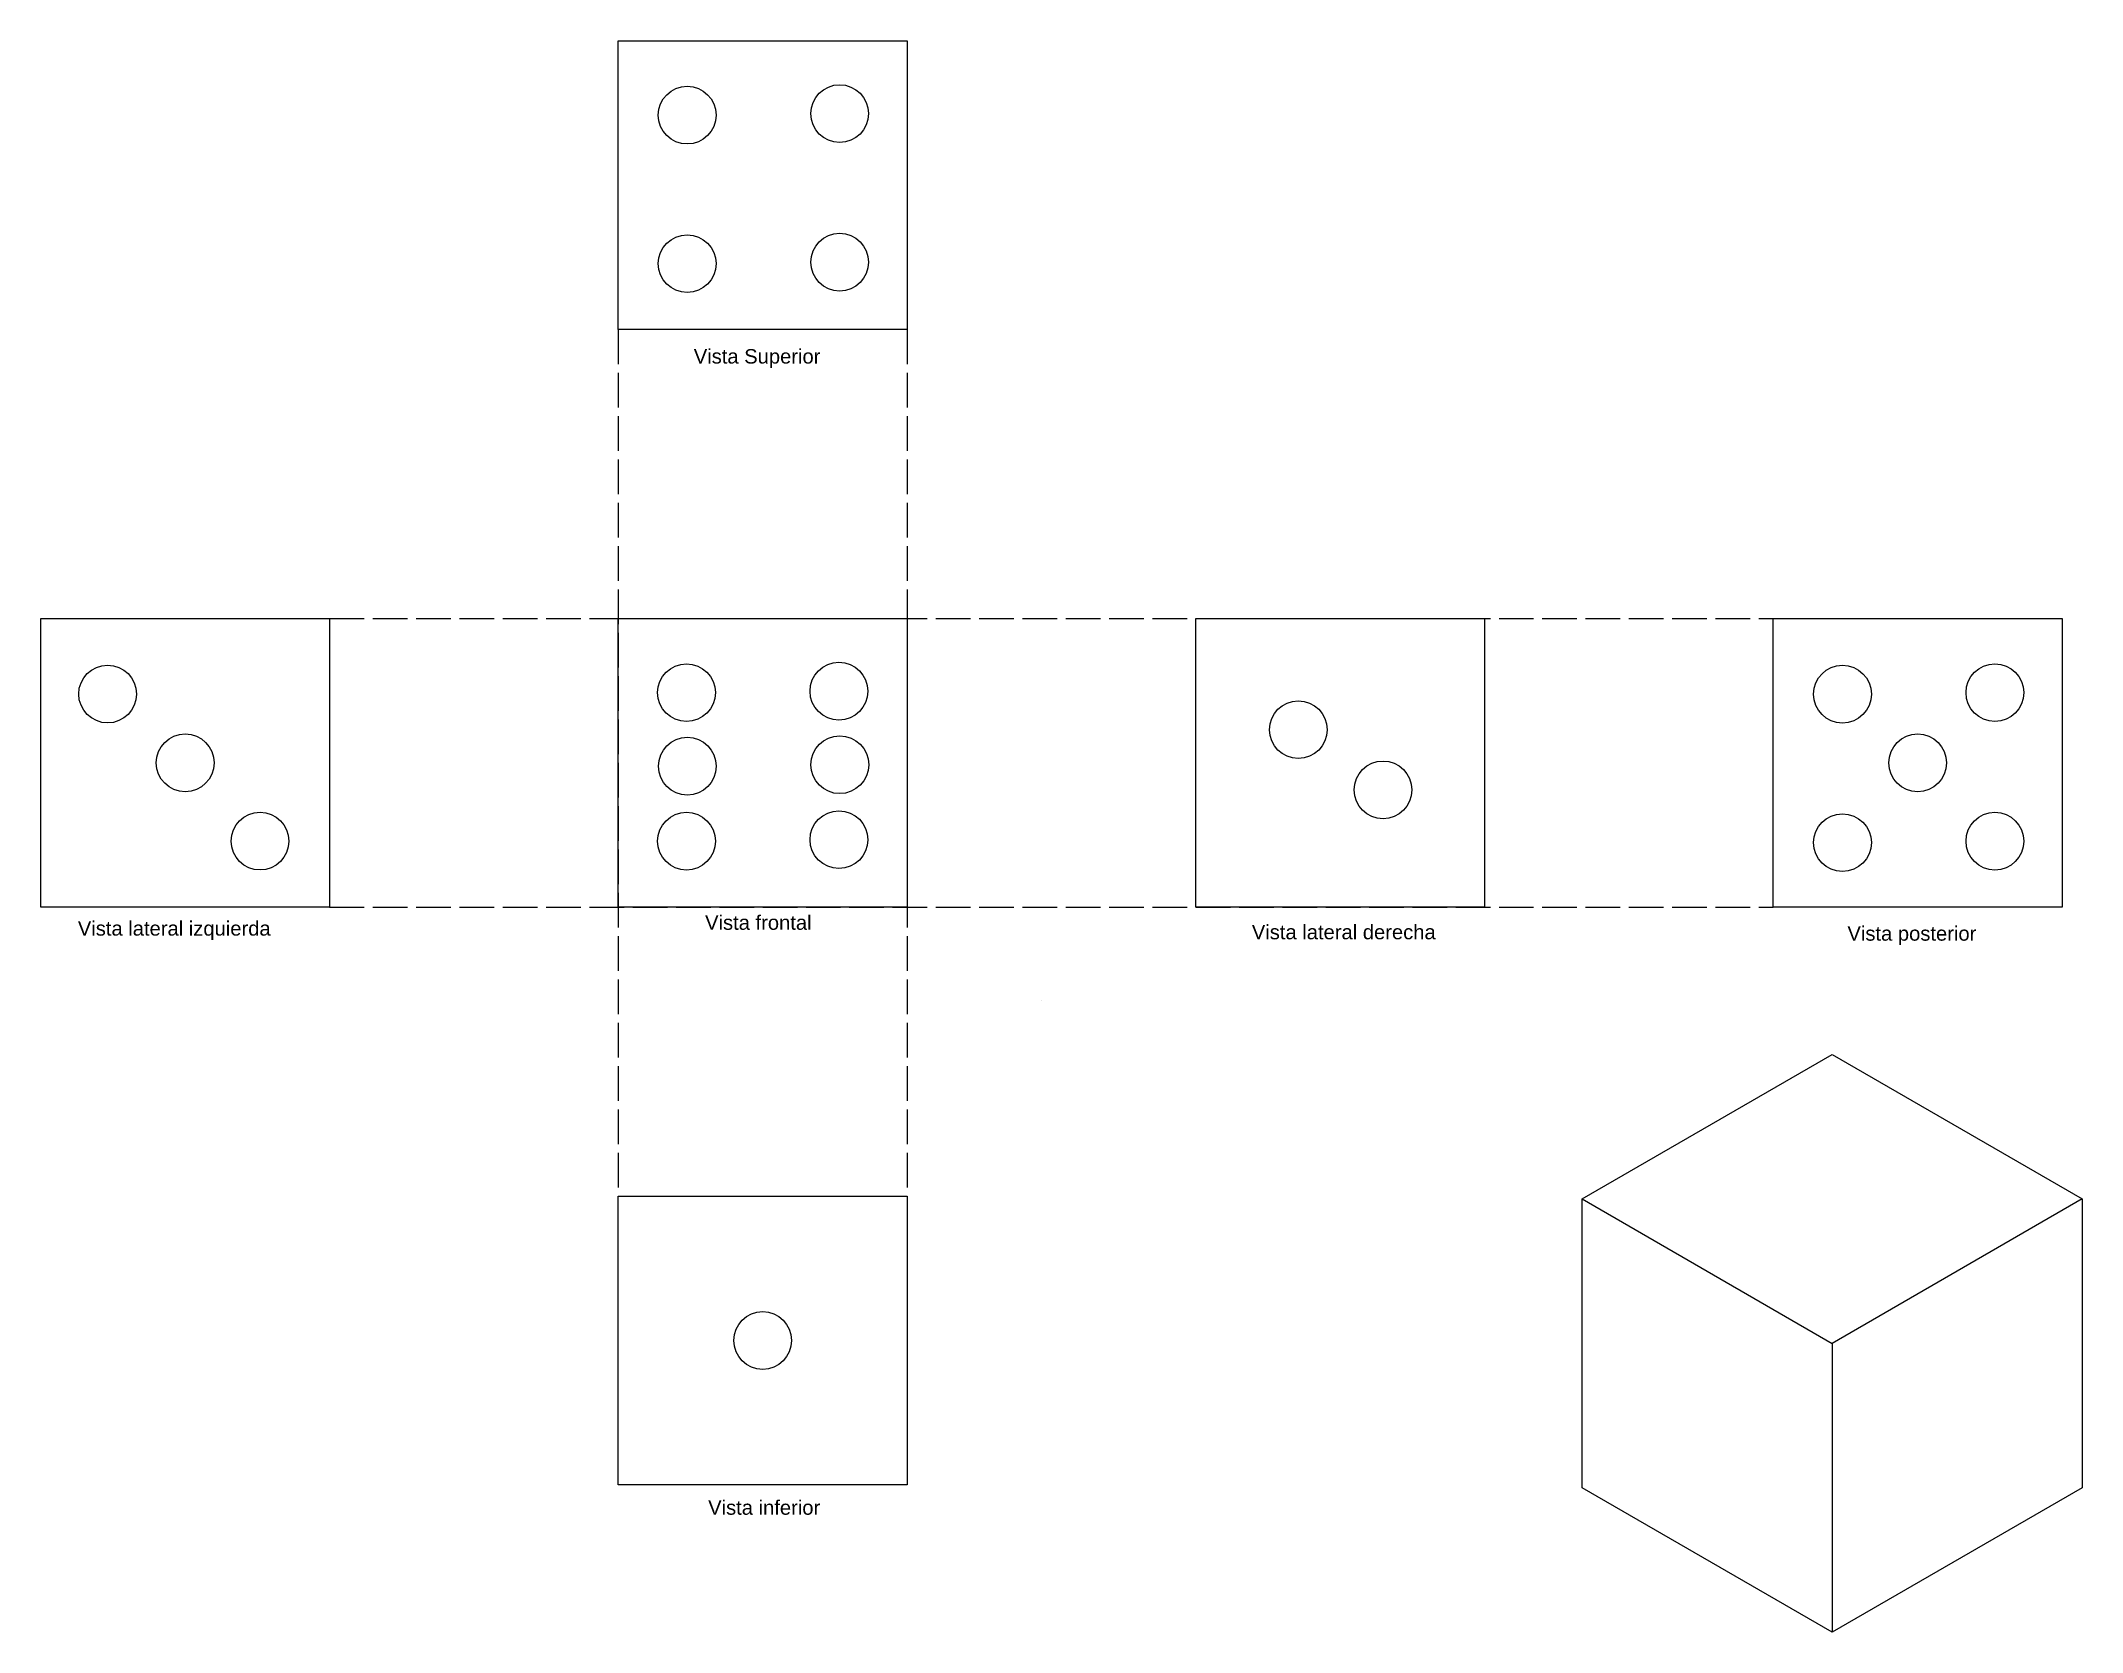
# Model space of a CAD drawing. Header units: millimetres. Extents: x 1502 to 1798, y 2224 to 2310.
# Drawn here: x 1502.4 to 1573, y 2255.2 to 2310.3 of the extents above; entities that cross this region are included whole.
import ezdxf

# ---------------------------------------------------------------- set-up
doc = ezdxf.new("R2010")
doc.units = ezdxf.units.MM
doc.header["$LTSCALE"] = 0.1
doc.linetypes.add('ACAD_ISO02W100', pattern=[15, 12, -3])
doc.styles.get("Standard").update_dxf_attribs({"font": 'arial.ttf'})

msp = doc.modelspace()

# ---------------------------------------------------------------- texts
at = {"linetype": 'Continuous', "char_height": 0.5, "attachment_point": 1}
for s, insert in [('Vista Superior', (1524.965, 2299.629)), ('Vista frontal', (1525.357, 2280.023)), ('Vista lateral izquierda', (1503.634, 2279.821)), ('Vista lateral derecha', (1544.292, 2279.694)), ('Vista posterior', (1564.919, 2279.646)), ('Vista inferior', (1525.463, 2259.769))]:
    msp.add_mtext_dynamic_manual_height_columns(s, width=9.41735, gutter_width=12.5, heights=[0], dxfattribs=dict(at, insert=insert))

# ---------------------------------------------------------------- linework, layer by layer
for p, q in [((1522.352, 2310.303), (1532.352, 2310.303)), ((1522.352, 2300.303), (1522.352, 2310.303)), ((1532.352, 2310.303), (1532.352, 2300.303)), ((1532.352, 2300.303), (1522.352, 2300.303)), ((1502.352, 2290.303), (1512.352, 2290.303)), ((1502.352, 2280.303), (1502.352, 2290.303)), ((1512.352, 2290.303), (1512.352, 2280.303)), ((1522.352, 2290.303), (1532.352, 2290.303)), ((1522.352, 2280.303), (1522.352, 2290.303)), ((1532.352, 2290.303), (1532.352, 2280.303)), ((1542.352, 2290.303), (1552.352, 2290.303)), ((1542.352, 2280.303), (1542.352, 2290.303)), ((1552.352, 2290.303), (1552.352, 2280.303)), ((1562.352, 2290.303), (1572.352, 2290.303)), ((1562.352, 2280.303), (1562.352, 2290.303)), ((1572.352, 2290.303), (1572.352, 2280.303)), ((1512.352, 2280.303), (1502.352, 2280.303)), ((1532.352, 2280.303), (1522.352, 2280.303)), ((1552.352, 2280.303), (1542.352, 2280.303)), ((1572.352, 2280.303), (1562.352, 2280.303)), ((1522.352, 2270.303), (1532.352, 2270.303)), ((1522.352, 2260.303), (1522.352, 2270.303)), ((1532.352, 2270.303), (1532.352, 2260.303)), ((1532.352, 2260.303), (1522.352, 2260.303))]:
    msp.add_line(p, q)
at = {"linetype": 'ACAD_ISO02W100'}
for p, q in [((1522.352, 2300.303), (1522.352, 2270.303)), ((1532.352, 2300.303), (1532.352, 2270.303)), ((1512.352, 2290.303), (1562.352, 2290.303)), ((1512.352, 2280.303), (1562.352, 2280.303)), ((1536.993, 2277.08), (1536.993, 2277.08))]:
    msp.add_line(p, q, dxfattribs=at)
at = {"linetype": 'Continuous'}
for p, q in [((1555.728, 2270.204), (1564.388, 2275.204)), ((1564.388, 2275.204), (1573.048, 2270.204)), ((1555.728, 2270.204), (1564.388, 2265.204)), ((1555.728, 2260.204), (1555.728, 2270.204)), ((1573.048, 2270.204), (1564.388, 2265.204)), ((1573.048, 2270.204), (1573.048, 2260.204)), ((1564.388, 2265.204), (1564.388, 2255.204)), ((1564.388, 2255.204), (1555.728, 2260.204)), ((1573.048, 2260.204), (1564.388, 2255.204))]:
    msp.add_line(p, q, dxfattribs=at)
for centre in [(1524.737, 2307.732), (1530.017, 2307.783), (1524.737, 2302.589), (1530.017, 2302.64), (1504.665, 2287.686), (1524.713, 2287.734), (1529.992, 2287.785), (1564.747, 2287.683), (1570.026, 2287.734), (1545.902, 2286.452), (1507.352, 2285.303), (1524.742, 2285.188), (1530.022, 2285.239), (1567.352, 2285.303), (1548.836, 2284.367), (1509.944, 2282.594), (1524.713, 2282.592), (1529.992, 2282.643), (1564.747, 2282.541), (1570.026, 2282.592), (1527.352, 2265.303)]:
    msp.add_circle(centre, 1, dxfattribs=at)

msp.set_redraw_order([(e.dxf.handle, doc.entitydb.next_handle()) for e in msp.query("TEXT MTEXT ATTDEF DIMENSION ARC_DIMENSION")])  # texts and dimensions are drawn at this point

doc.saveas('drawing.dxf')
